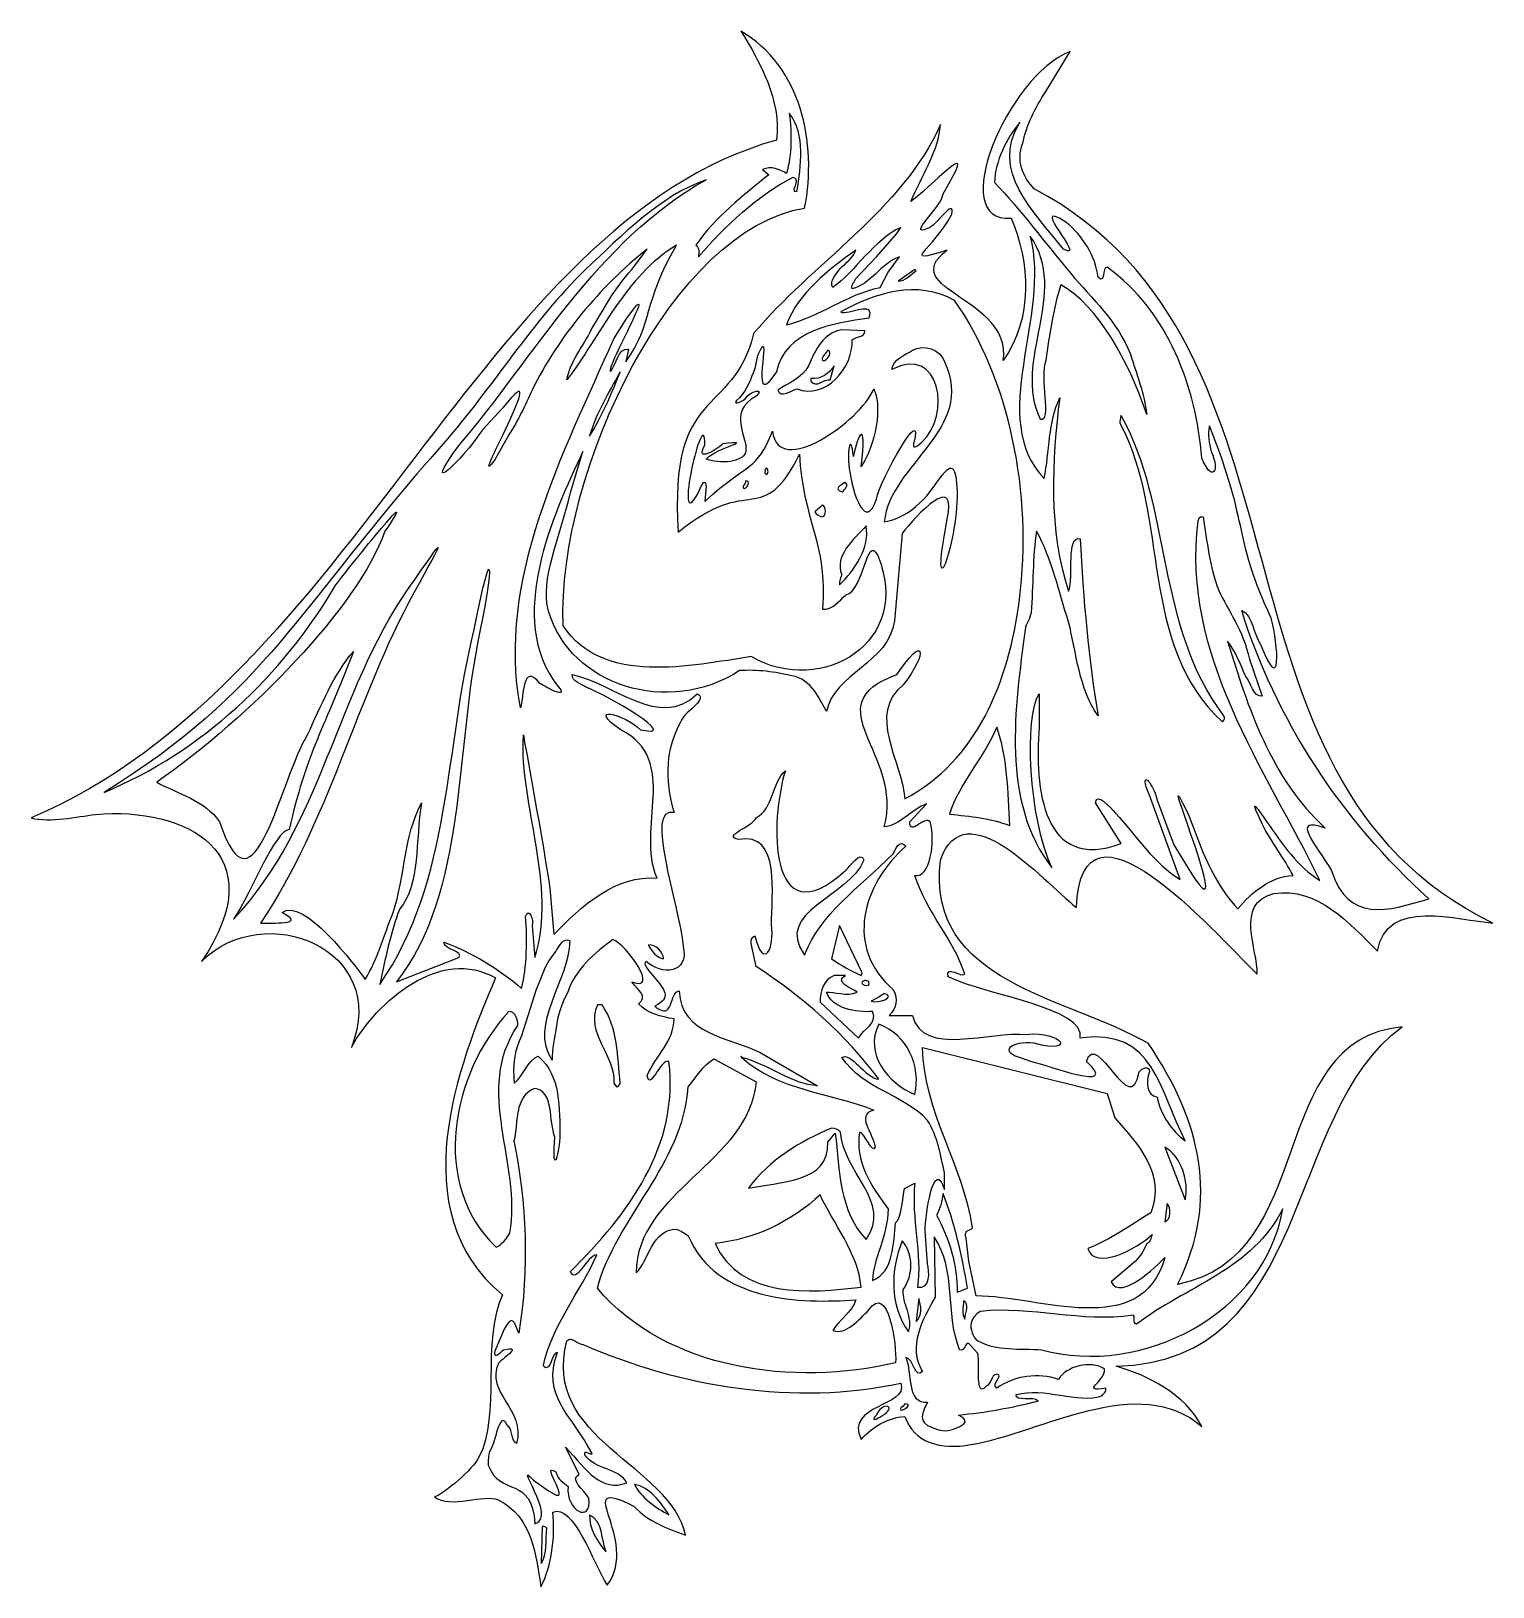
# Model space of a CAD drawing. Header units: centimetres. Extents: x -7.7 to 7.7, y -8.2 to 8.2.
import ezdxf

# ---------------------------------------------------------------- set-up
doc = ezdxf.new("R2010")
doc.units = ezdxf.units.CM
doc.header["$MEASUREMENT"] = 0
doc.layers.add('Ebene 1', color=7, linetype='Continuous')

msp = doc.modelspace()

# ---------------------------------------------------------------- linework, layer by layer
at = {"layer": 'Ebene 1'}
for points, knots in [([(-0.22083, 8.19347), (0.41162, 7.82771), (0.58688, 7.01745), (0.45226, 6.32911), (0.45226, 6.32911), (-0.92441, 6.11321), (-2.15631, 3.57575), (-2.09281, 1.92729), (-2.09281, 1.92729), (-1.67117, 1.29229), (-0.74661, 1.50819), (-0.11161, 1.60217), (-0.11161, 1.60217), (0.64022, 1.17037), (1.60034, 1.76473), (1.22188, 2.66897), (1.22188, 2.66897), (1.09996, 2.90011), (1.08726, 2.30575), (0.88406, 2.24987), (0.88406, 2.24987), (0.81802, 2.19653), (0.74944, 2.08985), (0.64022, 2.10255), (0.64022, 2.10255), (0.6961, 2.80359), (0.42432, 3.06013), (0.39892, 3.73577), (0.39892, 3.73577), (-0.00493, 2.94075), (-0.11161, 3.54781), (-0.88123, 2.91281), (-0.88123, 2.91281), (-0.97775, 4.47999), (-0.31481, 4.10153), (-0.08621, 5.00577), (-0.08621, 5.00577), (0.5183, 5.73475), (1.49112, 6.31641), (1.88228, 7.20795), (1.88228, 7.20795), (1.86958, 6.93617), (1.68162, 6.66693), (1.5724, 6.39769), (1.5724, 6.39769), (1.89752, 6.65423), (2.28868, 7.11397), (1.91022, 6.47897), (1.91022, 6.47897), (1.91022, 6.35705), (1.51906, 6.01923), (1.74766, 6.11321), (1.74766, 6.11321), (1.84164, 6.14115), (2.03214, 6.45103), (2.0042, 6.26307), (2.0042, 6.26307), (1.80354, 5.88461), (1.43778, 5.72205), (1.95086, 5.88461), (1.95086, 5.88461), (1.40984, 5.46551), (2.6392, 5.38423), (2.54522, 4.72383), (2.54522, 4.72383), (2.8551, 5.15563), (2.8297, 5.76269), (2.6265, 6.22243), (2.6265, 6.22243), (1.93816, 6.16909), (2.58586, 7.72103), (3.2488, 7.97757), (3.2488, 7.97757), (3.2488, 7.97757), (2.99226, 7.55847), (2.99226, 7.55847), (2.99226, 7.55847), (2.88304, 7.38321), (2.78906, 7.20795), (2.74842, 7.00475), (2.74842, 7.00475), (2.67984, 6.84219), (2.74842, 6.65423), (2.87034, 6.53231), (2.87034, 6.53231), (6.00216, 4.87115), (4.5315, 0.31947), (7.70396, -1.20452), (7.70396, -1.20452), (7.34074, -1.17658), (6.57112, -0.93274), (6.48984, -1.5017), (6.48984, -1.5017), (6.19266, -1.20452), (5.85484, -0.82606), (5.3951, -0.8921), (5.3951, -0.8921), (4.976, -1.00132), (5.23254, -1.48646), (5.21984, -1.743), (5.21984, -1.743), (4.7347, -1.27056), (3.36818, 0.30677), (3.31484, -1.04196), (3.31484, -1.04196), (2.94908, -0.74478), (2.14136, 0.19755), (1.88228, -0.54158), (1.88228, -0.54158), (1.72226, -1.83698), (3.23356, -1.98684), (4.07176, -2.47198), (4.07176, -2.47198), (4.62548, -3.28478), (4.82868, -4.12044), (4.38164, -5.01198), (4.38164, -5.01198), (5.86754, -4.73004), (5.30112, -2.43388), (6.74638, -2.29926), (6.74638, -2.29926), (5.48908, -3.2289), (5.8142, -5.82224), (3.73394, -5.87558), (3.73394, -5.87558), (4.07176, -5.96956), (4.46292, -6.17276), (4.63818, -6.51058), (4.63818, -6.51058), (3.9727, -5.93146), (2.95162, -6.57408), (2.20232, -6.70108), (2.20232, -6.70108), (1.88736, -6.75442), (1.60542, -6.68584), (1.50636, -6.4039), (1.50636, -6.4039), (1.3311, -6.4166), (1.16854, -6.51058), (1.04662, -6.64774), (1.04662, -6.64774), (0.87136, -6.26928), (1.547, -6.30992), (1.46572, -6.05338), (1.46572, -6.05338), (0.34304, -6.29468), (-0.85583, -6.09148), (-1.88199, -5.64698), (-1.88199, -5.64698), (-1.94041, -5.64698), (-1.99883, -5.553), (-2.05217, -5.60634), (-2.05217, -5.60634), (-2.33411, -6.64774), (-0.95997, -6.90936), (-0.80249, -7.65612), (-0.80249, -7.65612), (-1.00315, -7.57992), (-1.19365, -7.51388), (-1.34351, -7.35132), (-1.34351, -7.35132), (-2.03439, -7.00334), (-1.26985, -7.70438), (-1.62799, -8.1819), (-1.62799, -8.1819), (-1.77785, -7.9533), (-1.97851, -7.3183), (-2.20203, -7.41228), (-2.20203, -7.41228), (-2.17409, -7.66628), (-2.21219, -7.97362), (-2.32649, -8.19968), (-2.32649, -8.19968), (-2.37729, -7.89234), (-2.41285, -7.45546), (-2.77861, -7.28274), (-2.77861, -7.28274), (-2.92085, -7.21416), (-3.28153, -7.37926), (-3.44917, -7.25226), (-3.44917, -7.25226), (-3.33487, -7.21416), (-3.04531, -6.96016), (-2.97927, -6.83316), (-2.97927, -6.83316), (-2.74559, -6.3785), (-2.96149, -5.62666), (-2.73289, -5.1212), (-2.73289, -5.1212), (-3.79969, -4.24236), (-3.19009, -2.67518), (-2.80401, -1.78364), (-2.80401, -1.78364), (-3.38313, -1.44836), (-4.05623, -2.02748), (-4.32293, -2.51516), (-4.32293, -2.51516), (-3.91399, -1.47376), (-5.23987, -0.94798), (-5.90281, -1.60838), (-5.90281, -1.60838), (-5.12303, -0.46792), (-6.06537, 0.02737), (-7.02041, -0.06152), (-7.02041, -0.06152), (-7.21853, -0.08184), (-7.49285, -0.15042), (-7.69859, -0.09708), (-7.69859, -0.09708), (-4.27721, 1.35325), (-2.98435, 6.16147), (0.15508, 7.04539), (0.15508, 7.04539), (0.20842, 7.46449), (-0.01763, 7.86835), (-0.22083, 8.19347)], [0, 0, 0, 0, 0.01851852, 0.01851852, 0.01851852, 0.01851852, 0.03703704, 0.03703704, 0.03703704, 0.03703704, 0.05555556, 0.05555556, 0.05555556, 0.05555556, 0.07407407, 0.07407407, 0.07407407, 0.07407407, 0.09259259, 0.09259259, 0.09259259, 0.09259259, 0.11111111, 0.11111111, 0.11111111, 0.11111111, 0.12962963, 0.12962963, 0.12962963, 0.12962963, 0.14814815, 0.14814815, 0.14814815, 0.14814815, 0.16666667, 0.16666667, 0.16666667, 0.16666667, 0.18518519, 0.18518519, 0.18518519, 0.18518519, 0.2037037, 0.2037037, 0.2037037, 0.2037037, 0.22222222, 0.22222222, 0.22222222, 0.22222222, 0.24074074, 0.24074074, 0.24074074, 0.24074074, 0.25925926, 0.25925926, 0.25925926, 0.25925926, 0.27777778, 0.27777778, 0.27777778, 0.27777778, 0.2962963, 0.2962963, 0.2962963, 0.2962963, 0.31481481, 0.31481481, 0.31481481, 0.31481481, 0.33333333, 0.33333333, 0.33333333, 0.33333333, 0.35185185, 0.35185185, 0.35185185, 0.35185185, 0.37037037, 0.37037037, 0.37037037, 0.37037037, 0.38888889, 0.38888889, 0.38888889, 0.38888889, 0.40740741, 0.40740741, 0.40740741, 0.40740741, 0.42592593, 0.42592593, 0.42592593, 0.42592593, 0.44444444, 0.44444444, 0.44444444, 0.44444444, 0.46296296, 0.46296296, 0.46296296, 0.46296296, 0.48148148, 0.48148148, 0.48148148, 0.48148148, 0.5, 0.5, 0.5, 0.5, 0.51851852, 0.51851852, 0.51851852, 0.51851852, 0.53703704, 0.53703704, 0.53703704, 0.53703704, 0.55555556, 0.55555556, 0.55555556, 0.55555556, 0.57407407, 0.57407407, 0.57407407, 0.57407407, 0.59259259, 0.59259259, 0.59259259, 0.59259259, 0.61111111, 0.61111111, 0.61111111, 0.61111111, 0.62962963, 0.62962963, 0.62962963, 0.62962963, 0.64814815, 0.64814815, 0.64814815, 0.64814815, 0.66666667, 0.66666667, 0.66666667, 0.66666667, 0.68518519, 0.68518519, 0.68518519, 0.68518519, 0.7037037, 0.7037037, 0.7037037, 0.7037037, 0.72222222, 0.72222222, 0.72222222, 0.72222222, 0.74074074, 0.74074074, 0.74074074, 0.74074074, 0.75925926, 0.75925926, 0.75925926, 0.75925926, 0.77777778, 0.77777778, 0.77777778, 0.77777778, 0.7962963, 0.7962963, 0.7962963, 0.7962963, 0.81481481, 0.81481481, 0.81481481, 0.81481481, 0.83333333, 0.83333333, 0.83333333, 0.83333333, 0.85185185, 0.85185185, 0.85185185, 0.85185185, 0.87037037, 0.87037037, 0.87037037, 0.87037037, 0.88888889, 0.88888889, 0.88888889, 0.88888889, 0.90740741, 0.90740741, 0.90740741, 0.90740741, 0.92592593, 0.92592593, 0.92592593, 0.92592593, 0.94444444, 0.94444444, 0.94444444, 0.94444444, 0.96296296, 0.96296296, 0.96296296, 0.96296296, 0.98148148, 0.98148148, 0.98148148, 0.98148148, 1, 1, 1, 1]), ([(0.84342, 5.04641), (0.84342, 5.04641), (1.08726, 5.03371), (1.08726, 5.03371), (1.08726, 5.03371), (1.08726, 4.96513), (0.99074, 4.97783), (0.95264, 4.93973), (0.95264, 4.93973), (0.96534, 4.64001), (0.66816, 4.30473), (0.37098, 4.42411), (0.37098, 4.42411), (0.31764, 4.41141), (0.19572, 4.31743), (0.16778, 4.41141), (0.16778, 4.41141), (0.277, 4.47999), (0.42432, 4.53333), (0.4929, 4.66795), (0.4929, 4.66795), (0.55894, 4.83051), (0.65546, 5.01847), (0.84342, 5.04641)], [0, 0, 0, 0, 0.16666667, 0.16666667, 0.16666667, 0.16666667, 0.33333333, 0.33333333, 0.33333333, 0.33333333, 0.5, 0.5, 0.5, 0.5, 0.66666667, 0.66666667, 0.66666667, 0.66666667, 0.83333333, 0.83333333, 0.83333333, 0.83333333, 1, 1, 1, 1]), ([(3.78728, 4.14217), (4.3283, 3.18205), (4.15304, 1.91459), (4.86932, 0.97987), (4.86932, 0.97987), (4.88202, 0.95447), (4.88202, 0.94177), (4.85408, 0.91383), (4.85408, 0.91383), (3.96254, 1.73679), (4.30036, 3.07537), (3.77458, 4.06089), (3.77458, 4.06089), (3.77458, 4.08883), (3.77458, 4.11423), (3.78728, 4.14217)], [0, 0, 0, 0, 0.25, 0.25, 0.25, 0.25, 0.5, 0.5, 0.5, 0.5, 0.75, 0.75, 0.75, 0.75, 1, 1, 1, 1]), ([(-1.73213, -2.06812), (-1.73213, -2.06812), (-1.68133, -2.06812), (-1.68133, -2.06812), (-1.68133, -2.06812), (-1.51369, -2.31196), (-1.52131, -2.60914), (-1.49083, -2.89108), (-1.49083, -2.89108), (-1.49591, -2.90632), (-1.51369, -2.93172), (-1.53147, -2.93172), (-1.53147, -2.93172), (-1.53147, -2.93172), (-1.55941, -2.89108), (-1.55941, -2.89108), (-1.55941, -2.89108), (-1.54163, -2.5939), (-1.86421, -2.3653), (-1.73213, -2.06812)], [0, 0, 0, 0, 0.2, 0.2, 0.2, 0.2, 0.4, 0.4, 0.4, 0.4, 0.6, 0.6, 0.6, 0.6, 0.8, 0.8, 0.8, 0.8, 1, 1, 1, 1]), ([(1.69432, -2.51516), (1.70956, -3.2035), (2.12612, -3.75722), (2.2201, -4.41762), (2.2201, -4.41762), (2.182, -4.45826), (2.12612, -4.43032), (2.15406, -4.52684), (2.15406, -4.52684), (2.15406, -4.52684), (2.182, -4.76814), (2.182, -4.76814), (2.182, -4.76814), (2.182, -4.76814), (2.26074, -5.1339), (2.26074, -5.1339), (2.26074, -5.1339), (2.92368, -5.1339), (4.00318, -5.60634), (4.24702, -4.73004), (4.24702, -4.73004), (4.15304, -4.82402), (3.78728, -5.18724), (3.6806, -4.98658), (3.6806, -4.98658), (3.6806, -4.98658), (3.93714, -4.76814), (3.93714, -4.76814), (3.93714, -4.76814), (3.99048, -4.7148), (4.03112, -4.64622), (4.05652, -4.58018), (4.05652, -4.58018), (4.0997, -4.56748), (4.0997, -4.52684), (4.1124, -4.4862), (4.1124, -4.4862), (3.96254, -4.63352), (3.50534, -4.87736), (3.43676, -4.63352), (3.43676, -4.63352), (3.6806, -4.53954), (3.8838, -4.38968), (4.0997, -4.2576), (4.0997, -4.2576), (4.25972, -3.8385), (3.96254, -3.53878), (3.72124, -3.25684), (3.72124, -3.25684), (3.72124, -3.25684), (3.63996, -3.0003), (3.63996, -3.0003), (3.63996, -3.0003), (3.63996, -3.0003), (1.69432, -2.51516), (1.69432, -2.51516)], [0, 0, 0, 0, 0.07142857, 0.07142857, 0.07142857, 0.07142857, 0.14285714, 0.14285714, 0.14285714, 0.14285714, 0.21428571, 0.21428571, 0.21428571, 0.21428571, 0.28571429, 0.28571429, 0.28571429, 0.28571429, 0.35714286, 0.35714286, 0.35714286, 0.35714286, 0.42857143, 0.42857143, 0.42857143, 0.42857143, 0.5, 0.5, 0.5, 0.5, 0.57142857, 0.57142857, 0.57142857, 0.57142857, 0.64285714, 0.64285714, 0.64285714, 0.64285714, 0.71428571, 0.71428571, 0.71428571, 0.71428571, 0.78571429, 0.78571429, 0.78571429, 0.78571429, 0.85714286, 0.85714286, 0.85714286, 0.85714286, 0.92857143, 0.92857143, 0.92857143, 0.92857143, 1, 1, 1, 1]), ([(-0.50531, -2.63454), (-0.61199, -2.70312), (-0.69327, -2.82504), (-0.77455, -2.93172), (-0.77455, -2.93172), (-0.82789, -3.74198), (-1.54163, -4.32364), (-1.73213, -5.05262), (-1.73213, -5.05262), (-1.00569, -5.91622), (0.34304, -6.09148), (1.40984, -5.83748), (1.40984, -5.83748), (1.42508, -5.64698), (1.3311, -4.98658), (1.1279, -5.28122), (1.1279, -5.28122), (1.03138, -5.37774), (0.88406, -5.553), (0.74944, -5.49712), (0.74944, -5.49712), (0.81802, -5.37774), (0.95264, -5.30916), (0.99074, -5.17454), (0.99074, -5.17454), (0.41162, -5.21518), (-0.47737, -5.20248), (-0.77455, -4.4989), (-0.77455, -4.4989), (-0.81519, -4.4735), (-0.85583, -4.44556), (-0.89647, -4.43032), (-0.89647, -4.43032), (-1.16063, -4.43032), (-1.19111, -4.76814), (-1.32319, -4.89006), (-1.32319, -4.89006), (-1.32319, -4.03916), (-0.13955, -3.72928), (-0.05827, -2.87838), (-0.05827, -2.87838), (-0.05827, -2.87838), (-0.50531, -2.63454), (-0.50531, -2.63454)], [0, 0, 0, 0, 0.09090909, 0.09090909, 0.09090909, 0.09090909, 0.18181818, 0.18181818, 0.18181818, 0.18181818, 0.27272727, 0.27272727, 0.27272727, 0.27272727, 0.36363636, 0.36363636, 0.36363636, 0.36363636, 0.45454545, 0.45454545, 0.45454545, 0.45454545, 0.54545455, 0.54545455, 0.54545455, 0.54545455, 0.63636364, 0.63636364, 0.63636364, 0.63636364, 0.72727273, 0.72727273, 0.72727273, 0.72727273, 0.81818182, 0.81818182, 0.81818182, 0.81818182, 0.90909091, 0.90909091, 0.90909091, 0.90909091, 1, 1, 1, 1])]:
    msp.add_open_spline(points, degree=3, knots=knots, dxfattribs=at)
at = {"layer": 'Ebene 1', "color": 7}
for points, knots in [([(0.2897, 7.32987), (0.46496, 7.09873), (0.41162, 6.77615), (0.37098, 6.50437), (0.37098, 6.50437), (0.277, 6.49167), (0.42432, 6.62629), (0.33034, 6.65423), (0.33034, 6.65423), (-0.04557, 6.46373), (-0.38339, 6.14115), (-0.66533, 5.81603), (-0.66533, 5.81603), (-0.66533, 5.85667), (-0.65263, 5.91001), (-0.69327, 5.93795), (-0.69327, 5.93795), (-0.49007, 6.23513), (-0.19289, 6.46373), (0.0738, 6.67963), (0.0738, 6.67963), (0.0738, 6.67963), (0.00776, 6.73551), (0.00776, 6.73551), (0.00776, 6.73551), (0.10174, 6.77615), (0.18302, 6.73551), (0.26176, 6.69487), (0.26176, 6.69487), (0.31764, 6.89807), (0.31764, 7.11397), (0.2897, 7.32987)], [0, 0, 0, 0, 0.125, 0.125, 0.125, 0.125, 0.25, 0.25, 0.25, 0.25, 0.375, 0.375, 0.375, 0.375, 0.5, 0.5, 0.5, 0.5, 0.625, 0.625, 0.625, 0.625, 0.75, 0.75, 0.75, 0.75, 0.875, 0.875, 0.875, 0.875, 1, 1, 1, 1]), ([(4.90742, 1.76473), (4.99124, 1.65805), (5.04458, 1.52089), (5.09792, 1.39897), (5.09792, 1.39897), (5.15126, 1.33293), (5.1792, 1.17037), (5.27318, 1.18561), (5.27318, 1.18561), (5.27318, 1.18561), (5.13856, 1.57423), (5.13856, 1.57423), (5.13856, 1.57423), (5.06998, 1.89935), (4.92266, 2.06191), (4.81344, 2.30575), (4.81344, 2.30575), (4.71946, 2.54705), (4.69152, 2.81883), (4.65088, 3.07537), (4.65088, 3.07537), (4.61278, 3.08807), (4.61278, 3.06013), (4.59754, 3.03473), (4.59754, 3.03473), (4.42228, 1.60217), (5.30112, 0.44139), (5.88024, -0.75748), (5.88024, -0.75748), (5.64402, -0.60762), (5.484, -0.3714), (5.32652, -0.14534), (5.32652, -0.14534), (5.20206, 0.03245), (5.13094, 0.13913), (5.27318, -0.15804), (5.27318, -0.15804), (5.36462, -0.34854), (5.50432, -0.51872), (5.5983, -0.70414), (5.5983, -0.70414), (5.35446, -0.71684), (5.1665, -0.8794), (5.01664, -1.05466), (5.01664, -1.05466), (4.82868, -0.854), (4.70676, -0.61016), (4.61278, -0.36632), (4.61278, -0.36632), (4.61278, -0.36632), (4.50356, -0.08184), (4.50356, -0.08184), (4.50356, -0.08184), (4.07176, 0.83255), (5.02934, -1.44836), (4.5315, -0.69144), (4.5315, -0.69144), (4.5315, -0.69144), (4.341, -0.37902), (4.341, -0.37902), (4.341, -0.37902), (4.341, -0.37902), (4.16574, 0.09087), (4.16574, 0.09087), (4.16574, 0.09087), (4.1251, 0.29153), (3.96254, 0.42869), (4.08446, 0.14421), (4.08446, 0.14421), (4.08446, 0.14421), (4.40958, -0.74478), (4.40958, -0.74478), (4.40958, -0.74478), (4.14034, -0.58222), (3.94222, -0.28504), (3.72886, -0.04628), (3.72886, -0.04628), (3.67552, 0.00959), (3.52058, 0.18485), (3.51804, 0.06293), (3.51804, 0.06293), (3.51804, 0.06293), (3.78728, -0.36632), (3.78728, -0.36632), (3.78728, -0.36632), (2.96432, -0.6762), (2.87034, 0.21279), (2.92368, 0.86049), (2.92368, 0.86049), (2.92368, 0.86049), (2.92368, 1.21101), (2.92368, 1.21101), (2.92368, 1.21101), (2.76112, 0.97987), (2.81446, -0.10978), (3.0583, -0.62286), (3.0583, -0.62286), (2.51728, 0.06293), (2.66714, 1.07639), (2.77636, 1.88665), (2.77636, 1.88665), (2.78144, 1.95269), (2.83224, 2.00095), (2.83732, 2.06445), (2.83732, 2.06445), (2.86272, 2.35147), (2.85256, 2.65119), (2.89574, 2.92551), (2.89574, 2.92551), (3.0583, 2.62833), (3.12688, 2.29305), (3.23356, 1.96793), (3.23356, 1.96793), (3.31484, 1.64281), (3.34278, 1.26435), (3.54344, 0.97987), (3.54344, 0.97987), (3.44946, 1.54883), (3.38342, 2.22447), (3.35548, 2.84423), (3.35548, 2.84423), (3.20562, 2.88487), (3.28944, 2.44037), (3.23356, 2.29305), (3.23356, 2.29305), (3.01766, 2.91281), (3.0583, 3.68243), (3.13958, 4.33013), (3.13958, 4.33013), (3.01766, 4.07359), (3.0329, 3.76371), (2.97702, 3.47923), (2.97702, 3.47923), (2.36996, 4.10153), (3.0456, 5.19627), (2.8297, 6.03193), (2.8297, 6.03193), (3.2488, 5.43757), (2.6392, 4.72383), (2.93638, 4.10153), (2.93638, 4.10153), (3.0583, 4.07359), (2.92368, 4.54603), (2.99226, 4.72383), (2.99226, 4.72383), (3.0329, 4.99307), (3.071, 5.27501), (3.15228, 5.51885), (3.15228, 5.51885), (3.54344, 5.30295), (3.86856, 4.70859), (4.05652, 4.15487), (4.05652, 4.15487), (4.03112, 4.37077), (3.94984, 4.58667), (3.8838, 4.78987), (3.8838, 4.78987), (3.75172, 5.13277), (3.4774, 5.37661), (3.25896, 5.63569), (3.25896, 5.63569), (2.97956, 5.97097), (2.73826, 6.30371), (2.45124, 6.59835), (2.45124, 6.59835), (2.46394, 6.82949), (2.57316, 7.05809), (2.72048, 7.23335), (2.72048, 7.23335), (2.3979, 6.72027), (2.87034, 6.28847), (3.18022, 5.89731), (3.18022, 5.89731), (3.44946, 5.74999), (2.77636, 6.45103), (3.20562, 6.18179), (3.20562, 6.18179), (3.38342, 6.03193), (3.51804, 5.82873), (3.54344, 5.60013), (3.54344, 5.60013), (3.62472, 5.51885), (3.58408, 5.70681), (3.63996, 5.70681), (3.63996, 5.70681), (4.28766, 5.23437), (4.57214, 4.45205), (4.63818, 3.69513), (4.63818, 3.69513), (4.7347, 3.43859), (4.84138, 3.54781), (4.7347, 3.76371), (4.7347, 3.76371), (4.71946, 3.84499), (4.69152, 3.95167), (4.71946, 4.03295), (4.71946, 4.03295), (5.15126, 2.94075), (4.9633, 2.87217), (5.36716, 2.00857), (5.36716, 2.00857), (5.44844, 1.71139), (5.47638, 1.17037), (5.26048, 1.72409), (5.26048, 1.72409), (5.1792, 1.83077), (5.1792, 2.03397), (5.05728, 2.08985), (5.05728, 2.08985), (5.4078, 0.95447), (6.11138, -0.12502), (7.02832, -0.94798), (7.02832, -0.94798), (6.59652, -1.0826), (6.17742, -1.20452), (6.00216, -0.6508), (6.00216, -0.6508), (5.84214, -0.37902), (5.55766, -0.06914), (5.93612, -0.20376), (5.93612, -0.20376), (5.36716, 0.31947), (5.12332, 1.06369), (4.90742, 1.76473)], [0, 0, 0, 0, 0.01785714, 0.01785714, 0.01785714, 0.01785714, 0.03571429, 0.03571429, 0.03571429, 0.03571429, 0.05357143, 0.05357143, 0.05357143, 0.05357143, 0.07142857, 0.07142857, 0.07142857, 0.07142857, 0.08928571, 0.08928571, 0.08928571, 0.08928571, 0.10714286, 0.10714286, 0.10714286, 0.10714286, 0.125, 0.125, 0.125, 0.125, 0.14285714, 0.14285714, 0.14285714, 0.14285714, 0.16071429, 0.16071429, 0.16071429, 0.16071429, 0.17857143, 0.17857143, 0.17857143, 0.17857143, 0.19642857, 0.19642857, 0.19642857, 0.19642857, 0.21428571, 0.21428571, 0.21428571, 0.21428571, 0.23214286, 0.23214286, 0.23214286, 0.23214286, 0.25, 0.25, 0.25, 0.25, 0.26785714, 0.26785714, 0.26785714, 0.26785714, 0.28571429, 0.28571429, 0.28571429, 0.28571429, 0.30357143, 0.30357143, 0.30357143, 0.30357143, 0.32142857, 0.32142857, 0.32142857, 0.32142857, 0.33928571, 0.33928571, 0.33928571, 0.33928571, 0.35714286, 0.35714286, 0.35714286, 0.35714286, 0.375, 0.375, 0.375, 0.375, 0.39285714, 0.39285714, 0.39285714, 0.39285714, 0.41071429, 0.41071429, 0.41071429, 0.41071429, 0.42857143, 0.42857143, 0.42857143, 0.42857143, 0.44642857, 0.44642857, 0.44642857, 0.44642857, 0.46428571, 0.46428571, 0.46428571, 0.46428571, 0.48214286, 0.48214286, 0.48214286, 0.48214286, 0.5, 0.5, 0.5, 0.5, 0.51785714, 0.51785714, 0.51785714, 0.51785714, 0.53571429, 0.53571429, 0.53571429, 0.53571429, 0.55357143, 0.55357143, 0.55357143, 0.55357143, 0.57142857, 0.57142857, 0.57142857, 0.57142857, 0.58928571, 0.58928571, 0.58928571, 0.58928571, 0.60714286, 0.60714286, 0.60714286, 0.60714286, 0.625, 0.625, 0.625, 0.625, 0.64285714, 0.64285714, 0.64285714, 0.64285714, 0.66071429, 0.66071429, 0.66071429, 0.66071429, 0.67857143, 0.67857143, 0.67857143, 0.67857143, 0.69642857, 0.69642857, 0.69642857, 0.69642857, 0.71428571, 0.71428571, 0.71428571, 0.71428571, 0.73214286, 0.73214286, 0.73214286, 0.73214286, 0.75, 0.75, 0.75, 0.75, 0.76785714, 0.76785714, 0.76785714, 0.76785714, 0.78571429, 0.78571429, 0.78571429, 0.78571429, 0.80357143, 0.80357143, 0.80357143, 0.80357143, 0.82142857, 0.82142857, 0.82142857, 0.82142857, 0.83928571, 0.83928571, 0.83928571, 0.83928571, 0.85714286, 0.85714286, 0.85714286, 0.85714286, 0.875, 0.875, 0.875, 0.875, 0.89285714, 0.89285714, 0.89285714, 0.89285714, 0.91071429, 0.91071429, 0.91071429, 0.91071429, 0.92857143, 0.92857143, 0.92857143, 0.92857143, 0.94642857, 0.94642857, 0.94642857, 0.94642857, 0.96428571, 0.96428571, 0.96428571, 0.96428571, 0.98214286, 0.98214286, 0.98214286, 0.98214286, 1, 1, 1, 1]), ([(1.73496, 0.05023), (1.73496, 0.05023), (1.5597, -0.13772), (1.5597, -0.13772), (1.5597, -0.13772), (1.5597, -0.29774), (1.70956, -0.06914), (1.7756, -0.13772), (1.7756, -0.13772), (1.82894, -0.35362), (1.7756, -0.73208), (1.61304, -0.70414), (1.61304, -0.70414), (1.73496, -1.0826), (2.01944, -1.37978), (2.14136, -1.743), (2.14136, -1.743), (2.09818, -1.78364), (1.93816, -1.63632), (1.96356, -1.77094), (1.96356, -1.77094), (2.38266, -1.97414), (3.41136, -2.09606), (3.35548, -2.41864), (3.35548, -2.41864), (4.14034, -2.29926), (4.19368, -2.9876), (4.46292, -3.50068), (4.46292, -3.50068), (4.3156, -3.39146), (4.20638, -3.2289), (4.16574, -3.04094), (4.16574, -3.04094), (4.05652, -3.013), (4.04382, -2.89108), (4.08446, -2.7717), (4.08446, -2.7717), (4.08446, -2.70312), (4.00318, -2.73106), (3.97778, -2.7717), (3.97778, -2.7717), (3.8838, -3.29748), (3.53074, -2.31196), (3.42152, -2.66248), (3.42152, -2.66248), (3.78728, -3.0003), (3.01766, -2.70312), (2.8424, -2.66248), (2.8424, -2.66248), (2.8424, -2.66248), (2.76112, -2.63454), (2.76112, -2.63454), (2.76112, -2.63454), (2.46394, -2.5558), (2.6392, -2.44658), (2.87034, -2.47198), (2.87034, -2.47198), (3.32754, -2.5939), (3.16752, -2.33736), (2.78906, -2.378), (2.78906, -2.378), (2.4106, -2.33736), (1.69432, -2.62184), (1.58764, -2.17734), (1.58764, -2.17734), (1.58764, -2.17734), (1.3438, -2.17734), (1.3438, -2.17734), (1.3438, -2.17734), (1.42508, -2.09606), (1.43778, -2.01478), (1.38444, -1.90556), (1.38444, -1.90556), (0.87136, -1.46106), (1.05932, -0.79812), (1.51906, -0.39426), (1.51906, -0.39426), (1.45048, -0.31298), (1.40984, -0.4349), (1.38444, -0.47554), (1.38444, -0.47554), (1.01868, -0.83876), (0.61482, -1.108), (0.45226, -1.54234), (0.45226, -1.54234), (0.11444, -1.0826), (0.9247, -0.93274), (1.07456, -0.54158), (1.07456, -0.54158), (1.04662, -0.4349), (0.9247, -0.61016), (0.88406, -0.6508), (0.88406, -0.6508), (0.0611, -1.39248), (0.0865, -0.10978), (0.24906, 0.40075), (0.24906, 0.40075), (0.11444, 0.29153), (0.12714, 0.00959), (-0.05827, -0.09708), (-0.05827, -0.09708), (-0.09891, -0.19106), (-0.42403, -0.28504), (-0.24623, -0.32568), (-0.24623, -0.32568), (0.20842, -0.2317), (0.10174, -0.93274), (0.10174, -1.21722), (0.10174, -1.21722), (0.13984, -1.47376), (0.02046, -1.7049), (-0.07351, -1.33914), (-0.07351, -1.33914), (-0.11161, -1.35184), (-0.11161, -1.39248), (-0.11161, -1.42042), (-0.11161, -1.42042), (-0.11161, -1.42042), (-0.05827, -1.66426), (-0.05827, -1.66426), (-0.05827, -1.66426), (0.42432, -1.97414), (0.88406, -2.378), (1.23458, -2.85044), (1.23458, -2.85044), (1.08726, -2.83774), (0.9374, -2.5558), (0.84342, -2.62184), (0.84342, -2.62184), (1.07456, -2.95966), (1.47842, -3.0003), (1.74766, -3.28478), (1.74766, -3.28478), (1.85688, -3.46004), (1.88228, -3.648), (1.92546, -3.8385), (1.92546, -3.8385), (1.92546, -3.8385), (1.92546, -4.01376), (1.92546, -4.01376), (1.92546, -4.01376), (1.81624, -3.6607), (1.72226, -4.2703), (1.72226, -4.44556), (1.72226, -4.44556), (1.72226, -4.44556), (1.74766, -4.79608), (1.74766, -4.79608), (1.74766, -4.79608), (1.7629, -4.87736), (1.7883, -5.06532), (1.64098, -5.03992), (1.64098, -5.03992), (1.69432, -4.7021), (1.5724, -4.31094), (1.61304, -3.94518), (1.61304, -3.94518), (1.61304, -3.94518), (1.50382, -4.00106), (1.50382, -4.00106), (1.50382, -4.00106), (1.49112, -4.09504), (1.46572, -4.32364), (1.40984, -4.36428), (1.40984, -4.36428), (1.38444, -4.56748), (1.39714, -4.87736), (1.16854, -4.97134), (1.16854, -4.97134), (1.16854, -4.74274), (1.3311, -4.5116), (1.3311, -4.21442), (1.3311, -4.21442), (1.1533, -3.98582), (0.97804, -3.70134), (1.03138, -3.4067), (1.03138, -3.4067), (1.08726, -3.4194), (1.16854, -3.648), (1.19394, -3.56672), (1.19394, -3.56672), (1.18124, -3.4194), (0.97804, -3.2289), (1.18124, -3.17556), (1.18124, -3.17556), (0.7215, -2.9876), (0.16778, -2.97236), (-0.20813, -2.62184), (-0.20813, -2.62184), (0.0611, -2.68788), (0.31764, -2.90632), (0.58688, -2.91902), (0.58688, -2.91902), (0.58688, -2.91902), (-0.01763, -2.5685), (-0.01763, -2.5685), (-0.01763, -2.5685), (-0.34275, -2.40594), (-0.85583, -2.378), (-0.86853, -1.9208), (-0.86853, -1.9208), (-0.97775, -1.9208), (-0.92441, -2.25608), (-1.12507, -2.08082), (-1.12507, -2.08082), (-0.94219, -1.98938), (-1.02855, -1.90302), (-1.13523, -1.77348), (-1.13523, -1.77348), (-1.17079, -1.7303), (-1.26731, -1.63378), (-1.21651, -1.60838), (-1.21651, -1.60838), (-1.05903, -1.75824), (-0.76185, -1.743), (-0.82789, -1.44836), (-0.82789, -1.44836), (-0.86853, -1.01402), (-1.24699, 0.03499), (-0.92441, -0.0412), (-0.92441, -0.0412), (-1.02855, 0.31693), (-1.01839, 0.64205), (-0.83551, 0.95193), (-0.83551, 0.95193), (-0.79487, 1.02559), (-0.56373, 1.16021), (-0.68057, 1.21101), (-0.68057, 1.21101), (-1.07173, 0.81985), (-1.57719, 1.33293), (-1.99883, 1.41421), (-1.99883, 1.41421), (-1.99883, 1.33293), (-1.90231, 1.32023), (-1.85405, 1.27959), (-1.85405, 1.27959), (-1.64831, 1.21101), (-0.81519, 0.72333), (-1.27747, 0.83255), (-1.27747, 0.83255), (-1.45781, 1.00781), (-1.86167, 1.08909), (-1.48575, 0.83255), (-1.48575, 0.83255), (-0.85583, 0.50743), (-1.33081, -0.20376), (-1.10221, -0.73208), (-1.10221, -0.73208), (-1.53401, -0.69144), (-1.90993, -1.02926), (-2.18933, -1.32644), (-2.18933, -1.32644), (-2.18933, -1.32644), (-2.23251, -0.83876), (-2.23251, -0.83876), (-2.23251, -0.83876), (-2.31379, -0.29774), (-2.42047, 0.25089), (-2.51191, 0.77921), (-2.51191, 0.77921), (-2.55255, 0.02229), (-2.15377, -0.79812), (-2.38999, -1.56774), (-2.38999, -1.56774), (-2.38999, -1.56774), (-2.42047, -1.22992), (-2.42047, -1.22992), (-2.42047, -1.22992), (-2.39761, -1.17658), (-2.45857, -1.02926), (-2.48905, -1.13594), (-2.48905, -1.13594), (-2.46619, -1.37978), (-2.47635, -1.66426), (-2.52969, -1.89286), (-2.52969, -1.89286), (-2.76591, -1.68966), (-3.05801, -1.5144), (-3.35011, -1.40518), (-3.35011, -1.40518), (-3.35265, -1.48646), (-3.13167, -1.5017), (-3.19263, -1.56774), (-3.19263, -1.56774), (-3.19263, -1.56774), (-3.84795, -1.82428), (-3.84795, -1.82428), (-3.84795, -1.82428), (-3.10119, -0.85908), (-3.24343, 0.59125), (-2.96657, 1.88411), (-2.96657, 1.88411), (-2.82687, 2.53689), (-2.82941, 2.91789), (-3.03007, 1.88665), (-3.03007, 1.88665), (-3.34249, 0.64459), (-3.26375, -0.75748), (-4.02575, -1.85222), (-4.02575, -1.85222), (-3.96479, -1.58298), (-3.91399, -1.3112), (-3.81493, -1.05466), (-3.81493, -1.05466), (-3.59141, -0.78542), (-3.65491, -0.34092), (-3.58379, 0.06293), (-3.58379, 0.06293), (-3.77175, -0.28504), (-3.75905, -0.71684), (-3.88351, -1.0953), (-3.88351, -1.0953), (-3.98003, -1.32644), (-4.04607, -1.58298), (-4.17815, -1.79888), (-4.17815, -1.79888), (-4.27213, -1.66172), (-4.84109, -0.91496), (-5.05445, -1.0953), (-5.05445, -1.0953), (-4.81061, -1.21722), (-5.08493, -1.20452), (-5.28051, -1.20452), (-5.28051, -1.20452), (-4.55407, -0.12248), (-4.27975, 1.15513), (-3.66507, 2.27527), (-3.66507, 2.27527), (-3.34249, 2.86455), (-3.28661, 2.94837), (-3.73111, 2.30575), (-3.73111, 2.30575), (-4.48549, 1.22117), (-4.63281, -0.17328), (-5.56499, -1.16388), (-5.56499, -1.16388), (-5.36687, -0.8667), (-5.13319, -0.2317), (-4.97825, -0.219), (-4.97825, -0.219), (-4.80045, 0.57601), (-4.64551, 0.76651), (-4.30261, 1.65805), (-4.30261, 1.65805), (-4.50327, 1.42691), (-4.65059, 1.07639), (-4.78521, 0.77921), (-4.78521, 0.77921), (-5.06715, 0.33471), (-5.35417, -1.24516), (-5.71231, -0.13772), (-5.71231, -0.13772), (-5.87233, 0.09087), (-6.15173, 0.15691), (-6.37525, 0.27883), (-6.37525, 0.27883), (-5.39227, 0.96717), (-4.25689, 2.11525), (-3.96987, 2.92551), (-3.96987, 2.92551), (-3.55585, 3.53257), (-4.32293, 2.57499), (-4.48803, 2.35909), (-4.48803, 2.35909), (-5.04937, 1.39897), (-5.89773, 0.60395), (-6.92897, 0.17215), (-6.92897, 0.17215), (-5.20431, 1.23895), (-4.90205, 2.10255), (-3.35773, 3.84499), (-3.35773, 3.84499), (-2.83449, 4.43935), (-2.42809, 5.12769), (-1.85659, 5.68141), (-1.85659, 5.68141), (-1.46797, 6.04717), (-1.08189, 6.45103), (-0.58659, 6.62629), (-0.58659, 6.62629), (-1.73721, 5.99129), (-2.40777, 4.73653), (-3.18755, 3.83229), (-3.18755, 3.83229), (-3.61173, 3.25063), (-3.16469, 3.65449), (-2.94371, 3.99231), (-2.94371, 3.99231), (-2.94371, 3.99231), (-2.72781, 4.22345), (-2.72781, 4.22345), (-2.72781, 4.22345), (-2.16393, 4.92449), (-3.12659, 3.23793), (-2.80909, 3.68243), (-2.80909, 3.68243), (-2.80909, 3.68243), (-2.66431, 3.93897), (-2.66431, 3.93897), (-2.66431, 3.93897), (-2.56779, 4.08883), (-2.49413, 4.24885), (-2.42047, 4.41141), (-2.42047, 4.41141), (-2.13599, 4.97783), (-1.71435, 5.49091), (-1.20889, 5.89731), (-1.20889, 5.89731), (-1.20889, 5.89731), (-1.36891, 5.68141), (-1.36891, 5.68141), (-1.36891, 5.68141), (-1.54925, 5.49091), (-1.66355, 5.26231), (-1.79563, 5.04641), (-1.79563, 5.04641), (-1.88199, 4.87115), (-2.02677, 4.69589), (-2.05217, 4.52063), (-2.05217, 4.52063), (-1.70165, 4.97783), (-1.44003, 5.61283), (-0.89647, 5.93795), (-0.89647, 5.93795), (-1.25207, 5.34359), (-1.14031, 5.11499), (-1.43241, 4.70859), (-1.43241, 4.70859), (-1.43241, 4.70859), (-1.40447, 4.84321), (-1.40447, 4.84321), (-1.40447, 4.84321), (-1.52131, 4.85591), (-1.52893, 4.68319), (-1.58735, 4.61461), (-1.58735, 4.61461), (-1.69403, 4.54603), (-1.02601, 5.72205), (-1.42225, 5.16833), (-1.42225, 5.16833), (-1.42225, 5.16833), (-1.55941, 4.95243), (-1.55941, 4.95243), (-1.55941, 4.95243), (-2.08773, 3.75101), (-2.79893, 2.41243), (-2.54239, 1.06369), (-2.54239, 1.06369), (-2.50429, 1.18561), (-2.52715, 1.54883), (-2.33665, 1.32023), (-2.33665, 1.32023), (-2.27823, 1.27959), (-2.01915, 1.14243), (-2.14869, 1.29229), (-2.14869, 1.29229), (-2.70495, 1.99333), (-2.19949, 3.10077), (-1.88453, 3.76371), (-1.88453, 3.76371), (-1.88453, 3.76371), (-2.01661, 3.33191), (-2.01661, 3.33191), (-2.01661, 3.33191), (-2.12075, 2.86455), (-2.34173, 2.41497), (-2.24521, 2.08223), (-2.24521, 2.08223), (-2.02169, 1.29737), (-0.98283, 0.96971), (-0.23353, 1.45485), (-0.23353, 1.45485), (-0.04557, 1.46755), (0.13984, 1.44215), (0.31764, 1.39897), (0.31764, 1.39897), (0.5183, 1.37357), (0.62752, 1.12973), (0.68086, 1.02305), (0.68086, 1.02305), (0.76214, 1.42691), (1.3438, 1.53613), (1.39714, 1.98063), (1.39714, 1.98063), (1.39714, 1.98063), (1.47842, 2.90011), (1.47842, 2.90011), (1.47842, 2.90011), (1.62574, 3.08807), (2.07278, 3.57575), (1.95086, 3.03473), (1.95086, 3.03473), (1.7629, 2.03397), (2.06008, 2.73755), (2.06008, 3.34461), (2.06008, 3.34461), (2.03214, 3.88563), (1.86958, 3.38525), (1.66638, 3.22269), (1.66638, 3.22269), (1.5597, 3.11601), (1.42508, 3.04743), (1.29046, 3.02203), (1.29046, 3.02203), (1.3565, 3.64179), (2.26074, 3.99231), (1.92546, 4.70859), (1.92546, 4.70859), (1.88228, 4.84321), (1.70956, 4.89909), (1.58764, 4.83051), (1.58764, 4.83051), (1.50636, 4.77717), (1.38444, 4.73653), (1.3692, 4.62731), (1.3692, 4.62731), (1.88228, 4.89909), (2.0042, 4.14217), (1.68162, 3.85769), (1.68162, 3.85769), (1.65368, 3.83229), (1.58764, 3.77641), (1.60034, 3.84499), (1.60034, 3.84499), (1.72226, 4.31743), (1.24728, 3.46653), (1.20918, 3.26333), (1.20918, 3.26333), (1.09488, 2.92297), (0.96026, 3.29889), (0.92216, 3.58337), (0.92216, 3.58337), (0.89168, 3.80181), (0.94248, 3.96437), (0.96534, 3.71037), (0.96534, 3.71037), (1.00598, 3.93897), (1.11266, 4.14217), (1.04662, 3.60115), (1.04662, 3.60115), (1.1533, 3.75101), (1.29046, 4.16757), (1.18124, 4.42411), (1.18124, 4.42411), (1.04662, 4.08883), (0.16778, 3.46653), (0.11444, 3.97961), (0.11444, 3.97961), (-0.05827, 3.54781), (-0.12685, 3.66973), (-0.59929, 3.23793), (-0.59929, 3.23793), (-0.59929, 3.23793), (-0.58659, 3.39795), (-0.58659, 3.39795), (-0.58659, 3.39795), (-0.59929, 3.50717), (-0.65263, 3.37255), (-0.66533, 3.33191), (-0.66533, 3.33191), (-0.94981, 2.81883), (-0.59929, 4.33013), (-0.59929, 3.83229), (-0.59929, 3.83229), (-0.70851, 3.64179), (-0.47737, 3.77641), (-0.40879, 3.84499), (-0.40879, 3.84499), (-0.04557, 3.88563), (-0.46467, 3.81705), (-0.58659, 3.68243), (-0.58659, 3.68243), (-0.36815, 3.61639), (-0.18019, 3.67481), (-0.16749, 3.76625), (-0.16749, 3.76625), (-0.14463, 3.91611), (-0.37069, 4.18535), (-0.05827, 4.34537), (-0.05827, 4.34537), (0.03316, 4.43935), (-0.11161, 4.39871), (-0.15225, 4.34537), (-0.15225, 4.34537), (-0.19289, 4.27679), (-0.35545, 4.23615), (-0.23353, 4.33013), (-0.23353, 4.33013), (-0.15225, 4.42411), (-0.11161, 4.53333), (-0.07351, 4.64001), (-0.07351, 4.64001), (-0.07351, 4.64001), (-0.04557, 4.77717), (-0.04557, 4.77717), (-0.04557, 4.77717), (0.12714, 5.14039), (-0.09891, 4.31743), (0.0738, 4.49269), (0.0738, 4.49269), (0.0738, 4.49269), (0.15508, 4.60191), (0.15508, 4.60191), (0.15508, 4.60191), (0.24906, 5.04641), (0.76214, 5.11499), (1.1279, 5.16833), (1.1279, 5.16833), (1.19394, 5.37153), (0.912, 5.19627), (0.83072, 5.23437), (0.83072, 5.23437), (1.19394, 5.43757), (1.64098, 5.57473), (2.03214, 5.35629), (2.03214, 5.35629), (2.60618, 4.54095), (2.86018, 3.31667), (2.7154, 2.20415), (2.7154, 2.20415), (2.60364, 1.32785), (2.26582, 0.50743), (1.50636, 0.10357), (1.50636, 0.10357), (1.47842, 0.50743), (1.09996, 0.99511), (1.49112, 1.30499), (1.49112, 1.30499), (1.7629, 1.65805), (1.70956, 1.84601), (1.42508, 1.41421), (1.42508, 1.41421), (0.53354, 1.08909), (1.50636, 0.57601), (1.29046, -0.19106), (1.29046, -0.19106), (1.45048, -0.17836), (1.58764, -0.0031), (1.73496, 0.05023)], [0, 0, 0, 0, 0.00625, 0.00625, 0.00625, 0.00625, 0.0125, 0.0125, 0.0125, 0.0125, 0.01875, 0.01875, 0.01875, 0.01875, 0.025, 0.025, 0.025, 0.025, 0.03125, 0.03125, 0.03125, 0.03125, 0.0375, 0.0375, 0.0375, 0.0375, 0.04375, 0.04375, 0.04375, 0.04375, 0.05, 0.05, 0.05, 0.05, 0.05625, 0.05625, 0.05625, 0.05625, 0.0625, 0.0625, 0.0625, 0.0625, 0.06875, 0.06875, 0.06875, 0.06875, 0.075, 0.075, 0.075, 0.075, 0.08125, 0.08125, 0.08125, 0.08125, 0.0875, 0.0875, 0.0875, 0.0875, 0.09375, 0.09375, 0.09375, 0.09375, 0.1, 0.1, 0.1, 0.1, 0.10625, 0.10625, 0.10625, 0.10625, 0.1125, 0.1125, 0.1125, 0.1125, 0.11875, 0.11875, 0.11875, 0.11875, 0.125, 0.125, 0.125, 0.125, 0.13125, 0.13125, 0.13125, 0.13125, 0.1375, 0.1375, 0.1375, 0.1375, 0.14375, 0.14375, 0.14375, 0.14375, 0.15, 0.15, 0.15, 0.15, 0.15625, 0.15625, 0.15625, 0.15625, 0.1625, 0.1625, 0.1625, 0.1625, 0.16875, 0.16875, 0.16875, 0.16875, 0.175, 0.175, 0.175, 0.175, 0.18125, 0.18125, 0.18125, 0.18125, 0.1875, 0.1875, 0.1875, 0.1875, 0.19375, 0.19375, 0.19375, 0.19375, 0.2, 0.2, 0.2, 0.2, 0.20625, 0.20625, 0.20625, 0.20625, 0.2125, 0.2125, 0.2125, 0.2125, 0.21875, 0.21875, 0.21875, 0.21875, 0.225, 0.225, 0.225, 0.225, 0.23125, 0.23125, 0.23125, 0.23125, 0.2375, 0.2375, 0.2375, 0.2375, 0.24375, 0.24375, 0.24375, 0.24375, 0.25, 0.25, 0.25, 0.25, 0.25625, 0.25625, 0.25625, 0.25625, 0.2625, 0.2625, 0.2625, 0.2625, 0.26875, 0.26875, 0.26875, 0.26875, 0.275, 0.275, 0.275, 0.275, 0.28125, 0.28125, 0.28125, 0.28125, 0.2875, 0.2875, 0.2875, 0.2875, 0.29375, 0.29375, 0.29375, 0.29375, 0.3, 0.3, 0.3, 0.3, 0.30625, 0.30625, 0.30625, 0.30625, 0.3125, 0.3125, 0.3125, 0.3125, 0.31875, 0.31875, 0.31875, 0.31875, 0.325, 0.325, 0.325, 0.325, 0.33125, 0.33125, 0.33125, 0.33125, 0.3375, 0.3375, 0.3375, 0.3375, 0.34375, 0.34375, 0.34375, 0.34375, 0.35, 0.35, 0.35, 0.35, 0.35625, 0.35625, 0.35625, 0.35625, 0.3625, 0.3625, 0.3625, 0.3625, 0.36875, 0.36875, 0.36875, 0.36875, 0.375, 0.375, 0.375, 0.375, 0.38125, 0.38125, 0.38125, 0.38125, 0.3875, 0.3875, 0.3875, 0.3875, 0.39375, 0.39375, 0.39375, 0.39375, 0.4, 0.4, 0.4, 0.4, 0.40625, 0.40625, 0.40625, 0.40625, 0.4125, 0.4125, 0.4125, 0.4125, 0.41875, 0.41875, 0.41875, 0.41875, 0.425, 0.425, 0.425, 0.425, 0.43125, 0.43125, 0.43125, 0.43125, 0.4375, 0.4375, 0.4375, 0.4375, 0.44375, 0.44375, 0.44375, 0.44375, 0.45, 0.45, 0.45, 0.45, 0.45625, 0.45625, 0.45625, 0.45625, 0.4625, 0.4625, 0.4625, 0.4625, 0.46875, 0.46875, 0.46875, 0.46875, 0.475, 0.475, 0.475, 0.475, 0.48125, 0.48125, 0.48125, 0.48125, 0.4875, 0.4875, 0.4875, 0.4875, 0.49375, 0.49375, 0.49375, 0.49375, 0.5, 0.5, 0.5, 0.5, 0.50625, 0.50625, 0.50625, 0.50625, 0.5125, 0.5125, 0.5125, 0.5125, 0.51875, 0.51875, 0.51875, 0.51875, 0.525, 0.525, 0.525, 0.525, 0.53125, 0.53125, 0.53125, 0.53125, 0.5375, 0.5375, 0.5375, 0.5375, 0.54375, 0.54375, 0.54375, 0.54375, 0.55, 0.55, 0.55, 0.55, 0.55625, 0.55625, 0.55625, 0.55625, 0.5625, 0.5625, 0.5625, 0.5625, 0.56875, 0.56875, 0.56875, 0.56875, 0.575, 0.575, 0.575, 0.575, 0.58125, 0.58125, 0.58125, 0.58125, 0.5875, 0.5875, 0.5875, 0.5875, 0.59375, 0.59375, 0.59375, 0.59375, 0.6, 0.6, 0.6, 0.6, 0.60625, 0.60625, 0.60625, 0.60625, 0.6125, 0.6125, 0.6125, 0.6125, 0.61875, 0.61875, 0.61875, 0.61875, 0.625, 0.625, 0.625, 0.625, 0.63125, 0.63125, 0.63125, 0.63125, 0.6375, 0.6375, 0.6375, 0.6375, 0.64375, 0.64375, 0.64375, 0.64375, 0.65, 0.65, 0.65, 0.65, 0.65625, 0.65625, 0.65625, 0.65625, 0.6625, 0.6625, 0.6625, 0.6625, 0.66875, 0.66875, 0.66875, 0.66875, 0.675, 0.675, 0.675, 0.675, 0.68125, 0.68125, 0.68125, 0.68125, 0.6875, 0.6875, 0.6875, 0.6875, 0.69375, 0.69375, 0.69375, 0.69375, 0.7, 0.7, 0.7, 0.7, 0.70625, 0.70625, 0.70625, 0.70625, 0.7125, 0.7125, 0.7125, 0.7125, 0.71875, 0.71875, 0.71875, 0.71875, 0.725, 0.725, 0.725, 0.725, 0.73125, 0.73125, 0.73125, 0.73125, 0.7375, 0.7375, 0.7375, 0.7375, 0.74375, 0.74375, 0.74375, 0.74375, 0.75, 0.75, 0.75, 0.75, 0.75625, 0.75625, 0.75625, 0.75625, 0.7625, 0.7625, 0.7625, 0.7625, 0.76875, 0.76875, 0.76875, 0.76875, 0.775, 0.775, 0.775, 0.775, 0.78125, 0.78125, 0.78125, 0.78125, 0.7875, 0.7875, 0.7875, 0.7875, 0.79375, 0.79375, 0.79375, 0.79375, 0.8, 0.8, 0.8, 0.8, 0.80625, 0.80625, 0.80625, 0.80625, 0.8125, 0.8125, 0.8125, 0.8125, 0.81875, 0.81875, 0.81875, 0.81875, 0.825, 0.825, 0.825, 0.825, 0.83125, 0.83125, 0.83125, 0.83125, 0.8375, 0.8375, 0.8375, 0.8375, 0.84375, 0.84375, 0.84375, 0.84375, 0.85, 0.85, 0.85, 0.85, 0.85625, 0.85625, 0.85625, 0.85625, 0.8625, 0.8625, 0.8625, 0.8625, 0.86875, 0.86875, 0.86875, 0.86875, 0.875, 0.875, 0.875, 0.875, 0.88125, 0.88125, 0.88125, 0.88125, 0.8875, 0.8875, 0.8875, 0.8875, 0.89375, 0.89375, 0.89375, 0.89375, 0.9, 0.9, 0.9, 0.9, 0.90625, 0.90625, 0.90625, 0.90625, 0.9125, 0.9125, 0.9125, 0.9125, 0.91875, 0.91875, 0.91875, 0.91875, 0.925, 0.925, 0.925, 0.925, 0.93125, 0.93125, 0.93125, 0.93125, 0.9375, 0.9375, 0.9375, 0.9375, 0.94375, 0.94375, 0.94375, 0.94375, 0.95, 0.95, 0.95, 0.95, 0.95625, 0.95625, 0.95625, 0.95625, 0.9625, 0.9625, 0.9625, 0.9625, 0.96875, 0.96875, 0.96875, 0.96875, 0.975, 0.975, 0.975, 0.975, 0.98125, 0.98125, 0.98125, 0.98125, 0.9875, 0.9875, 0.9875, 0.9875, 0.99375, 0.99375, 0.99375, 0.99375, 1, 1, 1, 1]), ([(0.99074, 5.88461), (0.96534, 5.80333), (0.88406, 5.74999), (0.83072, 5.69411), (0.83072, 5.69411), (0.79008, 5.64077), (0.7088, 5.55949), (0.74944, 5.49091), (0.74944, 5.49091), (0.99074, 5.66871), (1.18124, 5.99129), (1.46572, 6.12591), (1.46572, 6.12591), (1.46572, 6.12591), (1.42508, 6.05987), (1.42508, 6.05987), (1.42508, 6.05987), (1.42508, 6.05987), (1.20918, 5.81603), (1.20918, 5.81603), (1.20918, 5.81603), (1.20918, 5.81603), (0.99074, 5.58743), (0.99074, 5.58743), (0.99074, 5.58743), (0.97804, 5.54679), (0.9374, 5.51885), (0.95264, 5.47821), (0.95264, 5.47821), (1.1406, 5.51885), (1.26252, 5.74999), (1.45048, 5.81603), (1.45048, 5.81603), (1.45048, 5.81603), (1.3311, 5.65347), (1.3311, 5.65347), (1.3311, 5.65347), (1.3311, 5.65347), (1.24728, 5.49091), (1.24728, 5.49091), (1.24728, 5.49091), (0.89676, 5.42487), (0.61482, 5.18103), (0.26176, 5.09975), (0.26176, 5.09975), (0.38368, 5.43757), (0.7088, 5.68141), (0.99074, 5.88461)], [0, 0, 0, 0, 0.08333333, 0.08333333, 0.08333333, 0.08333333, 0.16666667, 0.16666667, 0.16666667, 0.16666667, 0.25, 0.25, 0.25, 0.25, 0.33333333, 0.33333333, 0.33333333, 0.33333333, 0.41666667, 0.41666667, 0.41666667, 0.41666667, 0.5, 0.5, 0.5, 0.5, 0.58333333, 0.58333333, 0.58333333, 0.58333333, 0.66666667, 0.66666667, 0.66666667, 0.66666667, 0.75, 0.75, 0.75, 0.75, 0.83333333, 0.83333333, 0.83333333, 0.83333333, 0.91666667, 0.91666667, 0.91666667, 0.91666667, 1, 1, 1, 1]), ([(1.61304, 5.68141), (1.61304, 5.68141), (1.62574, 5.66871), (1.62574, 5.66871), (1.62574, 5.66871), (1.5724, 5.62807), (1.50636, 5.55949), (1.43778, 5.55949), (1.43778, 5.55949), (1.43778, 5.55949), (1.61304, 5.68141), (1.61304, 5.68141)], [0, 0, 0, 0, 0.33333333, 0.33333333, 0.33333333, 0.33333333, 0.66666667, 0.66666667, 0.66666667, 0.66666667, 1, 1, 1, 1]), ([(0.6961, 4.83051), (0.74944, 4.83051), (0.6961, 4.70859), (0.64022, 4.72383), (0.64022, 4.72383), (0.62752, 4.76193), (0.68086, 4.80257), (0.6961, 4.83051)], [0, 0, 0, 0, 0.5, 0.5, 0.5, 0.5, 1, 1, 1, 1]), ([(-1.81341, 3.92627), (-1.74483, 4.16757), (-1.61275, 4.38347), (-1.49337, 4.60191), (-1.49337, 4.60191), (-1.58227, 4.37077), (-1.68641, 4.12693), (-1.81341, 3.92627)], [0, 0, 0, 0, 0.5, 0.5, 0.5, 0.5, 1, 1, 1, 1]), ([(0.76214, 4.66795), (0.76214, 4.66795), (0.7215, 4.52063), (0.7215, 4.52063), (0.7215, 4.52063), (0.65546, 4.53333), (0.57418, 4.42411), (0.5183, 4.50539), (0.5183, 4.50539), (0.5183, 4.50539), (0.5183, 4.53333), (0.5183, 4.53333), (0.5183, 4.53333), (0.62752, 4.52063), (0.7088, 4.58667), (0.76214, 4.66795)], [0, 0, 0, 0, 0.25, 0.25, 0.25, 0.25, 0.5, 0.5, 0.5, 0.5, 0.75, 0.75, 0.75, 0.75, 1, 1, 1, 1]), ([(-0.16749, 3.45383), (-0.11161, 3.45383), (-0.15225, 3.38525), (-0.18019, 3.37255), (-0.18019, 3.37255), (-0.22083, 3.38525), (-0.16749, 3.42589), (-0.16749, 3.45383)], [0, 0, 0, 0, 0.5, 0.5, 0.5, 0.5, 1, 1, 1, 1]), ([(0.04586, 3.58845), (0.0738, 3.58845), (0.0738, 3.51987), (0.04586, 3.51987), (0.04586, 3.51987), (0.02046, 3.53257), (0.03316, 3.57575), (0.04586, 3.58845)], [0, 0, 0, 0, 0.5, 0.5, 0.5, 0.5, 1, 1, 1, 1]), ([(0.8739, 3.43605), (0.92724, 3.42081), (0.8739, 3.35477), (0.84596, 3.33953), (0.84596, 3.33953), (0.75198, 3.36747), (0.83326, 3.40811), (0.8739, 3.43605)], [0, 0, 0, 0, 0.5, 0.5, 0.5, 0.5, 1, 1, 1, 1]), ([(0.64022, 3.19729), (0.68086, 3.18205), (0.68086, 3.08807), (0.64022, 3.07537), (0.64022, 3.07537), (0.61482, 3.07537), (0.57418, 3.10077), (0.55894, 3.12871), (0.55894, 3.12871), (0.55894, 3.12871), (0.64022, 3.19729), (0.64022, 3.19729)], [0, 0, 0, 0, 0.33333333, 0.33333333, 0.33333333, 0.33333333, 0.66666667, 0.66666667, 0.66666667, 0.66666667, 1, 1, 1, 1]), ([(1.09996, 2.98139), (1.1406, 2.75025), (0.97804, 2.50895), (0.81802, 2.35909), (0.81802, 2.35909), (0.81802, 2.39973), (0.83072, 2.44037), (0.84342, 2.46577), (0.84342, 2.46577), (0.76214, 2.66897), (0.96534, 2.83153), (1.09996, 2.98139)], [0, 0, 0, 0, 0.33333333, 0.33333333, 0.33333333, 0.33333333, 0.66666667, 0.66666667, 0.66666667, 0.66666667, 1, 1, 1, 1]), ([(2.47664, 0.86049), (2.58586, 0.56331), (2.59856, 0.17215), (2.6138, -0.17836), (2.6138, -0.17836), (2.4106, -0.09708), (2.1947, -0.08184), (1.9788, -0.05644), (1.9788, -0.05644), (2.08548, 0.27883), (2.34202, 0.53537), (2.47664, 0.86049)], [0, 0, 0, 0, 0.33333333, 0.33333333, 0.33333333, 0.33333333, 0.66666667, 0.66666667, 0.66666667, 0.66666667, 1, 1, 1, 1]), ([(0.81802, -1.22992), (0.81802, -1.22992), (1.05932, -1.7303), (1.05932, -1.7303), (1.05932, -1.7303), (1.05932, -1.7303), (1.04662, -1.75824), (1.04662, -1.75824), (1.04662, -1.75824), (0.9374, -1.7049), (0.83072, -1.64902), (0.73674, -1.58298), (0.73674, -1.58298), (0.73674, -1.58298), (0.81802, -1.22992), (0.81802, -1.22992)], [0, 0, 0, 0, 0.25, 0.25, 0.25, 0.25, 0.5, 0.5, 0.5, 0.5, 0.75, 0.75, 0.75, 0.75, 1, 1, 1, 1]), ([(-1.56957, -1.37978), (-1.42987, -1.42042), (-1.06411, -1.9462), (-1.36891, -1.82428), (-1.36891, -1.82428), (-1.29525, -1.9208), (-1.19619, -1.97414), (-1.29779, -2.05542), (-1.29779, -2.05542), (-1.20127, -2.1621), (-1.06157, -2.19004), (-0.92441, -2.21544), (-0.92441, -2.21544), (-0.92441, -2.44658), (-1.11745, -2.60914), (-1.20635, -2.8098), (-1.20635, -2.8098), (-1.18095, -2.9876), (-1.06919, -2.63454), (-0.97775, -2.66248), (-0.97775, -2.66248), (-0.86853, -3.55402), (-1.40701, -4.2703), (-2.01407, -4.87736), (-2.01407, -4.87736), (-1.95819, -5.02468), (-1.84389, -4.7021), (-1.73721, -4.7021), (-1.73721, -4.7021), (-1.91247, -5.09326), (-2.20965, -5.44378), (-2.30109, -5.86288), (-2.30109, -5.86288), (-2.29855, -5.87558), (-2.28839, -5.89082), (-2.27315, -5.89082), (-2.27315, -5.89082), (-2.20203, -5.87558), (-2.21727, -5.74096), (-2.15377, -5.72826), (-2.15377, -5.72826), (-2.32141, -6.2007), (-2.01153, -6.36326), (-1.78801, -6.79506), (-1.78801, -6.79506), (-1.79563, -6.82046), (-1.87437, -6.74172), (-1.86421, -6.80776), (-1.86421, -6.80776), (-1.75753, -6.97286), (-1.50099, -6.94238), (-1.42225, -7.10494), (-1.42225, -7.10494), (-1.69403, -7.19892), (-1.83627, -6.98302), (-2.06741, -6.72648), (-2.06741, -6.72648), (-2.06741, -6.72648), (-1.92517, -7.0135), (-1.92517, -7.0135), (-1.92517, -7.0135), (-2.03185, -7.06684), (-1.87437, -7.17098), (-1.82357, -7.26496), (-1.82357, -7.26496), (-1.78547, -7.53928), (-2.06995, -7.39704), (-2.03947, -7.14304), (-2.03947, -7.14304), (-2.08773, -7.09732), (-2.15123, -7.06684), (-2.16901, -6.9881), (-2.16901, -6.9881), (-2.35951, -6.86364), (-1.94549, -7.39196), (-2.24775, -7.18622), (-2.24775, -7.18622), (-2.24775, -7.18622), (-2.40523, -7.07446), (-2.40523, -7.07446), (-2.40523, -7.07446), (-2.63637, -6.8357), (-2.14615, -7.47578), (-2.38999, -7.5342), (-2.38999, -7.5342), (-2.42047, -7.01858), (-2.75067, -7.25988), (-2.88275, -6.91698), (-2.88275, -6.91698), (-2.88275, -6.86618), (-2.88275, -6.82046), (-2.86497, -6.76712), (-2.86497, -6.76712), (-2.80655, -6.70108), (-2.76591, -6.30992), (-2.68209, -6.49788), (-2.68209, -6.49788), (-2.61351, -6.53852), (-2.65161, -6.64774), (-2.58303, -6.68838), (-2.58303, -6.68838), (-2.48397, -6.32262), (-2.92085, -6.15498), (-2.77353, -5.84256), (-2.77353, -5.84256), (-2.75575, -5.807), (-2.49413, -5.65206), (-2.72019, -5.70032), (-2.72019, -5.70032), (-2.75321, -5.72826), (-2.82941, -5.80954), (-2.81417, -5.71556), (-2.81417, -5.71556), (-2.81417, -5.71556), (-2.71511, -5.48442), (-2.71511, -5.48442), (-2.71511, -5.48442), (-2.62113, -5.30916), (-2.61097, -5.41838), (-2.56017, -5.52506), (-2.56017, -5.52506), (-2.44587, -4.84942), (-2.48143, -4.14838), (-2.61097, -3.50068), (-2.61097, -3.50068), (-2.56271, -3.31018), (-2.61351, -3.04094), (-2.39507, -2.94696), (-2.39507, -2.94696), (-2.18425, -2.97236), (-2.24775, -3.29748), (-2.17917, -3.46004), (-2.17917, -3.46004), (-2.20965, -3.79532), (-2.15631, -3.76992), (-2.12583, -3.46004), (-2.12583, -3.46004), (-2.13345, -3.16286), (-2.11313, -2.8098), (-2.35443, -2.60914), (-2.35443, -2.60914), (-2.47127, -2.64978), (-2.51191, -2.82504), (-2.60843, -2.89108), (-2.60843, -2.89108), (-2.62621, -2.71582), (-2.60589, -2.54056), (-2.53223, -2.39324), (-2.53223, -2.39324), (-2.53223, -2.39324), (-2.37729, -1.90556), (-2.37729, -1.90556), (-2.37729, -1.90556), (-2.32141, -1.77094), (-2.27569, -1.62108), (-2.16901, -1.5017), (-2.16901, -1.5017), (-2.14361, -1.44836), (-2.09789, -1.36454), (-2.01915, -1.39248), (-2.01915, -1.39248), (-2.02423, -1.81158), (-2.45857, -2.27132), (-2.20965, -2.64978), (-2.20965, -2.64978), (-2.20965, -2.52786), (-2.18425, -2.41864), (-2.16647, -2.31196), (-2.16647, -2.31196), (-2.15377, -2.17734), (-2.10805, -2.05542), (-2.04455, -1.9335), (-2.04455, -1.9335), (-1.96835, -1.7049), (-1.76261, -1.5144), (-1.56957, -1.37978)], [0, 0, 0, 0, 0.02272727, 0.02272727, 0.02272727, 0.02272727, 0.04545455, 0.04545455, 0.04545455, 0.04545455, 0.06818182, 0.06818182, 0.06818182, 0.06818182, 0.09090909, 0.09090909, 0.09090909, 0.09090909, 0.11363636, 0.11363636, 0.11363636, 0.11363636, 0.13636364, 0.13636364, 0.13636364, 0.13636364, 0.15909091, 0.15909091, 0.15909091, 0.15909091, 0.18181818, 0.18181818, 0.18181818, 0.18181818, 0.20454545, 0.20454545, 0.20454545, 0.20454545, 0.22727273, 0.22727273, 0.22727273, 0.22727273, 0.25, 0.25, 0.25, 0.25, 0.27272727, 0.27272727, 0.27272727, 0.27272727, 0.29545455, 0.29545455, 0.29545455, 0.29545455, 0.31818182, 0.31818182, 0.31818182, 0.31818182, 0.34090909, 0.34090909, 0.34090909, 0.34090909, 0.36363636, 0.36363636, 0.36363636, 0.36363636, 0.38636364, 0.38636364, 0.38636364, 0.38636364, 0.40909091, 0.40909091, 0.40909091, 0.40909091, 0.43181818, 0.43181818, 0.43181818, 0.43181818, 0.45454545, 0.45454545, 0.45454545, 0.45454545, 0.47727273, 0.47727273, 0.47727273, 0.47727273, 0.5, 0.5, 0.5, 0.5, 0.52272727, 0.52272727, 0.52272727, 0.52272727, 0.54545455, 0.54545455, 0.54545455, 0.54545455, 0.56818182, 0.56818182, 0.56818182, 0.56818182, 0.59090909, 0.59090909, 0.59090909, 0.59090909, 0.61363636, 0.61363636, 0.61363636, 0.61363636, 0.63636364, 0.63636364, 0.63636364, 0.63636364, 0.65909091, 0.65909091, 0.65909091, 0.65909091, 0.68181818, 0.68181818, 0.68181818, 0.68181818, 0.70454545, 0.70454545, 0.70454545, 0.70454545, 0.72727273, 0.72727273, 0.72727273, 0.72727273, 0.75, 0.75, 0.75, 0.75, 0.77272727, 0.77272727, 0.77272727, 0.77272727, 0.79545455, 0.79545455, 0.79545455, 0.79545455, 0.81818182, 0.81818182, 0.81818182, 0.81818182, 0.84090909, 0.84090909, 0.84090909, 0.84090909, 0.86363636, 0.86363636, 0.86363636, 0.86363636, 0.88636364, 0.88636364, 0.88636364, 0.88636364, 0.90909091, 0.90909091, 0.90909091, 0.90909091, 0.93181818, 0.93181818, 0.93181818, 0.93181818, 0.95454545, 0.95454545, 0.95454545, 0.95454545, 0.97727273, 0.97727273, 0.97727273, 0.97727273, 1, 1, 1, 1]), ([(-1.19365, -1.43312), (-1.11491, -1.43312), (-1.04379, -1.5017), (-1.03363, -1.58298), (-1.03363, -1.58298), (-1.10729, -1.56774), (-1.16317, -1.5017), (-1.19365, -1.43312)], [0, 0, 0, 0, 0.5, 0.5, 0.5, 0.5, 1, 1, 1, 1]), ([(0.76214, -1.75824), (0.76214, -1.75824), (0.88406, -1.75824), (0.88406, -1.75824), (0.88406, -1.75824), (0.74944, -1.82428), (0.95264, -1.89286), (1.00598, -1.9335), (1.00598, -1.9335), (0.89676, -1.98684), (0.76214, -1.9208), (0.68086, -1.9335), (0.68086, -1.9335), (0.74944, -2.10876), (0.99074, -2.1494), (1.16854, -2.1367), (1.16854, -2.1367), (1.22188, -2.27132), (1.07456, -2.31196), (1.01868, -2.41864), (1.01868, -2.41864), (1.01868, -2.41864), (0.61482, -2.04018), (0.61482, -2.04018), (0.61482, -2.04018), (0.61482, -1.9208), (0.65546, -1.79888), (0.76214, -1.75824)], [0, 0, 0, 0, 0.14285714, 0.14285714, 0.14285714, 0.14285714, 0.28571429, 0.28571429, 0.28571429, 0.28571429, 0.42857143, 0.42857143, 0.42857143, 0.42857143, 0.57142857, 0.57142857, 0.57142857, 0.57142857, 0.71428571, 0.71428571, 0.71428571, 0.71428571, 0.85714286, 0.85714286, 0.85714286, 0.85714286, 1, 1, 1, 1]), ([(1.08726, -1.81158), (1.09996, -1.81158), (1.11266, -1.81158), (1.1279, -1.82428), (1.1279, -1.82428), (1.16854, -1.90556), (0.97804, -1.83698), (1.08726, -1.81158)], [0, 0, 0, 0, 0.5, 0.5, 0.5, 0.5, 1, 1, 1, 1]), ([(1.29046, -1.9462), (1.42508, -1.98684), (1.22188, -2.05542), (1.1533, -2.02748), (1.1533, -2.02748), (1.1533, -2.02748), (1.23458, -1.98684), (1.23458, -1.98684), (1.23458, -1.98684), (1.23458, -1.98684), (1.29046, -1.9462), (1.29046, -1.9462)], [0, 0, 0, 0, 0.33333333, 0.33333333, 0.33333333, 0.33333333, 0.66666667, 0.66666667, 0.66666667, 0.66666667, 1, 1, 1, 1]), ([(-2.66431, -2.1367), (-2.59065, -2.1367), (-2.57033, -2.23068), (-2.57033, -2.28402), (-2.57033, -2.28402), (-3.03515, -2.97236), (-2.52461, -3.72928), (-2.65415, -4.4735), (-2.65415, -4.4735), (-2.68971, -4.52684), (-2.73289, -4.59288), (-2.79893, -4.62082), (-2.79893, -4.62082), (-3.49743, -3.95788), (-3.27137, -2.7844), (-2.66431, -2.1367)], [0, 0, 0, 0, 0.25, 0.25, 0.25, 0.25, 0.5, 0.5, 0.5, 0.5, 0.75, 0.75, 0.75, 0.75, 1, 1, 1, 1]), ([(1.23458, -2.27132), (1.53176, -2.378), (1.68162, -2.71582), (1.61304, -3.013), (1.61304, -3.013), (1.3311, -2.89108), (1.07456, -2.5812), (1.23458, -2.27132)], [0, 0, 0, 0, 0.5, 0.5, 0.5, 0.5, 1, 1, 1, 1]), ([(0.73674, -3.36606), (0.77484, -3.36606), (0.80278, -3.37876), (0.83072, -3.4067), (0.83072, -3.4067), (0.84342, -3.81056), (1.38444, -4.14838), (1.09996, -4.53954), (1.09996, -4.53954), (0.81802, -4.24236), (0.81802, -3.81056), (0.77484, -3.4194), (0.77484, -3.4194), (0.77484, -3.4194), (0.6961, -3.51338), (0.6961, -3.51338), (0.6961, -3.51338), (0.7215, -3.94518), (0.16778, -3.93248), (-0.13955, -3.99852), (-0.13955, -3.99852), (0.0738, -3.70134), (0.41162, -3.50068), (0.73674, -3.36606)], [0, 0, 0, 0, 0.16666667, 0.16666667, 0.16666667, 0.16666667, 0.33333333, 0.33333333, 0.33333333, 0.33333333, 0.5, 0.5, 0.5, 0.5, 0.66666667, 0.66666667, 0.66666667, 0.66666667, 0.83333333, 0.83333333, 0.83333333, 0.83333333, 1, 1, 1, 1]), ([(4.24702, -3.56672), (4.42228, -3.6607), (4.50356, -3.93248), (4.46292, -4.12044), (4.46292, -4.12044), (4.46292, -4.12044), (4.24702, -3.56672), (4.24702, -3.56672)], [0, 0, 0, 0, 0.5, 0.5, 0.5, 0.5, 1, 1, 1, 1]), ([(0.61482, -4.0671), (0.74944, -4.36428), (1.01868, -4.6894), (1.04662, -5.03992), (1.04662, -5.03992), (0.5056, -5.1085), (-0.23353, -5.16184), (-0.49007, -4.58018), (-0.49007, -4.58018), (-0.08621, -4.53954), (0.31764, -4.35158), (0.61482, -4.0671)], [0, 0, 0, 0, 0.33333333, 0.33333333, 0.33333333, 0.33333333, 0.66666667, 0.66666667, 0.66666667, 0.66666667, 1, 1, 1, 1]), ([(1.91022, -4.0544), (2.03214, -4.36428), (2.11342, -4.7148), (2.16676, -5.05262), (2.16676, -5.05262), (2.16676, -5.05262), (2.06008, -5.09326), (2.06008, -5.09326), (2.06008, -5.09326), (2.06008, -4.82402), (1.9788, -4.52684), (1.84164, -4.283), (1.84164, -4.283), (1.88228, -4.21442), (1.89752, -4.13568), (1.91022, -4.0544)], [0, 0, 0, 0, 0.25, 0.25, 0.25, 0.25, 0.5, 0.5, 0.5, 0.5, 0.75, 0.75, 0.75, 0.75, 1, 1, 1, 1]), ([(5.48908, -4.21442), (5.31382, -5.30916), (4.00318, -5.9975), (2.94908, -5.70032), (2.94908, -5.70032), (2.72048, -5.68762), (2.47664, -5.71556), (2.27598, -5.60634), (2.27598, -5.60634), (2.2201, -5.5657), (2.1947, -5.48442), (2.2074, -5.41838), (2.2074, -5.41838), (2.2201, -5.3625), (2.26074, -5.3244), (2.30138, -5.29646), (2.30138, -5.29646), (2.8424, -5.24058), (3.36818, -5.41838), (3.9092, -5.3371), (3.9092, -5.3371), (3.94984, -5.3498), (3.8965, -5.41838), (3.94984, -5.43108), (3.94984, -5.43108), (4.46292, -5.03992), (5.1792, -4.84942), (5.48908, -4.21442)], [0, 0, 0, 0, 0.14285714, 0.14285714, 0.14285714, 0.14285714, 0.28571429, 0.28571429, 0.28571429, 0.28571429, 0.42857143, 0.42857143, 0.42857143, 0.42857143, 0.57142857, 0.57142857, 0.57142857, 0.57142857, 0.71428571, 0.71428571, 0.71428571, 0.71428571, 0.85714286, 0.85714286, 0.85714286, 0.85714286, 1, 1, 1, 1]), ([(4.27242, -4.16108), (4.3156, -4.20172), (4.3156, -4.33634), (4.24702, -4.35158), (4.24702, -4.35158), (4.24702, -4.35158), (4.27242, -4.16108), (4.27242, -4.16108)], [0, 0, 0, 0, 0.5, 0.5, 0.5, 0.5, 1, 1, 1, 1]), ([(1.47842, -4.55224), (1.60034, -4.6894), (1.60034, -4.918), (1.49112, -5.06532), (1.49112, -5.06532), (1.47842, -5.21518), (1.60034, -5.3625), (1.547, -5.51236), (1.547, -5.51236), (1.3438, -5.22788), (1.3565, -4.86466), (1.47842, -4.55224)], [0, 0, 0, 0, 0.33333333, 0.33333333, 0.33333333, 0.33333333, 0.66666667, 0.66666667, 0.66666667, 0.66666667, 1, 1, 1, 1]), ([(1.81624, -4.5116), (2.06008, -4.87736), (1.92546, -5.29646), (2.08548, -5.70032), (2.08548, -5.70032), (2.14136, -5.72826), (2.14136, -5.61904), (2.182, -5.63428), (2.182, -5.63428), (2.182, -5.63428), (2.27598, -5.74096), (2.27598, -5.74096), (2.27598, -5.74096), (2.30138, -5.85018), (2.24804, -6.2134), (2.35726, -6.09148), (2.35726, -6.09148), (2.4233, -6.06608), (2.4106, -5.96956), (2.47664, -5.9594), (2.47664, -5.9594), (2.56046, -5.96956), (2.4106, -6.05338), (2.47664, -6.10672), (2.47664, -6.10672), (2.66714, -5.96956), (2.91098, -5.94416), (3.12688, -6.01274), (3.12688, -6.01274), (3.20562, -5.87558), (3.4647, -5.80954), (3.61202, -5.90352), (3.61202, -5.90352), (3.62472, -6.03814), (3.34278, -6.14736), (3.62472, -6.10672), (3.62472, -6.10672), (3.63996, -6.14736), (3.59932, -6.16006), (3.58408, -6.188), (3.58408, -6.188), (3.32754, -6.26928), (2.97702, -6.09148), (2.67984, -6.17276), (2.67984, -6.17276), (2.66714, -6.25404), (2.87034, -6.188), (2.91098, -6.24134), (2.91098, -6.24134), (2.6392, -6.30992), (2.35726, -6.36326), (2.07278, -6.38866), (2.07278, -6.38866), (2.23534, -6.45724), (2.08548, -6.52582), (1.96356, -6.55122), (1.96356, -6.55122), (1.88228, -6.56646), (1.81624, -6.52582), (1.74766, -6.49788), (1.74766, -6.49788), (1.64098, -6.43184), (1.70956, -6.33532), (1.74766, -6.25404), (1.74766, -6.25404), (1.51906, -6.26928), (1.58764, -5.94416), (1.51906, -5.7816), (1.51906, -5.7816), (1.60034, -5.79684), (1.61304, -6.01274), (1.69432, -5.93146), (1.69432, -5.93146), (1.53176, -5.67492), (1.69432, -5.37774), (1.82894, -5.1466), (1.82894, -5.1466), (1.82894, -5.1466), (1.81624, -4.5116), (1.81624, -4.5116)], [0, 0, 0, 0, 0.05, 0.05, 0.05, 0.05, 0.1, 0.1, 0.1, 0.1, 0.15, 0.15, 0.15, 0.15, 0.2, 0.2, 0.2, 0.2, 0.25, 0.25, 0.25, 0.25, 0.3, 0.3, 0.3, 0.3, 0.35, 0.35, 0.35, 0.35, 0.4, 0.4, 0.4, 0.4, 0.45, 0.45, 0.45, 0.45, 0.5, 0.5, 0.5, 0.5, 0.55, 0.55, 0.55, 0.55, 0.6, 0.6, 0.6, 0.6, 0.65, 0.65, 0.65, 0.65, 0.7, 0.7, 0.7, 0.7, 0.75, 0.75, 0.75, 0.75, 0.8, 0.8, 0.8, 0.8, 0.85, 0.85, 0.85, 0.85, 0.9, 0.9, 0.9, 0.9, 0.95, 0.95, 0.95, 0.95, 1, 1, 1, 1]), ([(1.65368, -5.16184), (1.68162, -5.22788), (1.69432, -5.3498), (1.62574, -5.40314), (1.62574, -5.40314), (1.62574, -5.40314), (1.65368, -5.16184), (1.65368, -5.16184)], [0, 0, 0, 0, 0.5, 0.5, 0.5, 0.5, 1, 1, 1, 1]), ([(2.12612, -5.18724), (2.1947, -5.21518), (2.14136, -5.3244), (2.14136, -5.37774), (2.14136, -5.37774), (2.09818, -5.3244), (2.12612, -5.25582), (2.12612, -5.18724)], [0, 0, 0, 0, 0.5, 0.5, 0.5, 0.5, 1, 1, 1, 1]), ([(1.30316, -6.29468), (1.46572, -6.30992), (1.07456, -6.52582), (1.20918, -6.38866), (1.20918, -6.38866), (1.22188, -6.34802), (1.26252, -6.30992), (1.30316, -6.29468)], [0, 0, 0, 0, 0.5, 0.5, 0.5, 0.5, 1, 1, 1, 1]), ([(1.50636, -6.26928), (1.62574, -6.26928), (1.42508, -6.38866), (1.46572, -6.30992), (1.46572, -6.30992), (1.47842, -6.30992), (1.50636, -6.28198), (1.50636, -6.26928)], [0, 0, 0, 0, 0.5, 0.5, 0.5, 0.5, 1, 1, 1, 1]), ([(-1.34097, -7.12018), (-1.18095, -7.14812), (-1.06411, -7.31068), (-0.97775, -7.44022), (-0.97775, -7.44022), (-1.11237, -7.3691), (-1.27239, -7.25988), (-1.34097, -7.12018)], [0, 0, 0, 0, 0.5, 0.5, 0.5, 0.5, 1, 1, 1, 1]), ([(-1.81341, -7.44276), (-1.67371, -7.49864), (-1.68895, -7.70946), (-1.64069, -7.83138), (-1.64069, -7.83138), (-1.72959, -7.72978), (-1.82357, -7.57484), (-1.81341, -7.44276)], [0, 0, 0, 0, 0.5, 0.5, 0.5, 0.5, 1, 1, 1, 1]), ([(-2.31379, -7.56468), (-2.29601, -7.56468), (-2.27569, -7.56468), (-2.26299, -7.57992), (-2.26299, -7.57992), (-2.28077, -7.70184), (-2.25537, -7.85678), (-2.32395, -7.9533), (-2.32395, -7.9533), (-2.32395, -7.9533), (-2.31379, -7.56468), (-2.31379, -7.56468)], [0, 0, 0, 0, 0.33333333, 0.33333333, 0.33333333, 0.33333333, 0.66666667, 0.66666667, 0.66666667, 0.66666667, 1, 1, 1, 1])]:
    msp.add_open_spline(points, degree=3, knots=knots, dxfattribs=at)
msp.add_open_spline([(-0.20813, -2.62184), (-0.23353, -2.62184), (-0.20813, -2.5939), (-0.20813, -2.62184)], degree=3, dxfattribs=at)

doc.saveas('drawing.dxf')
